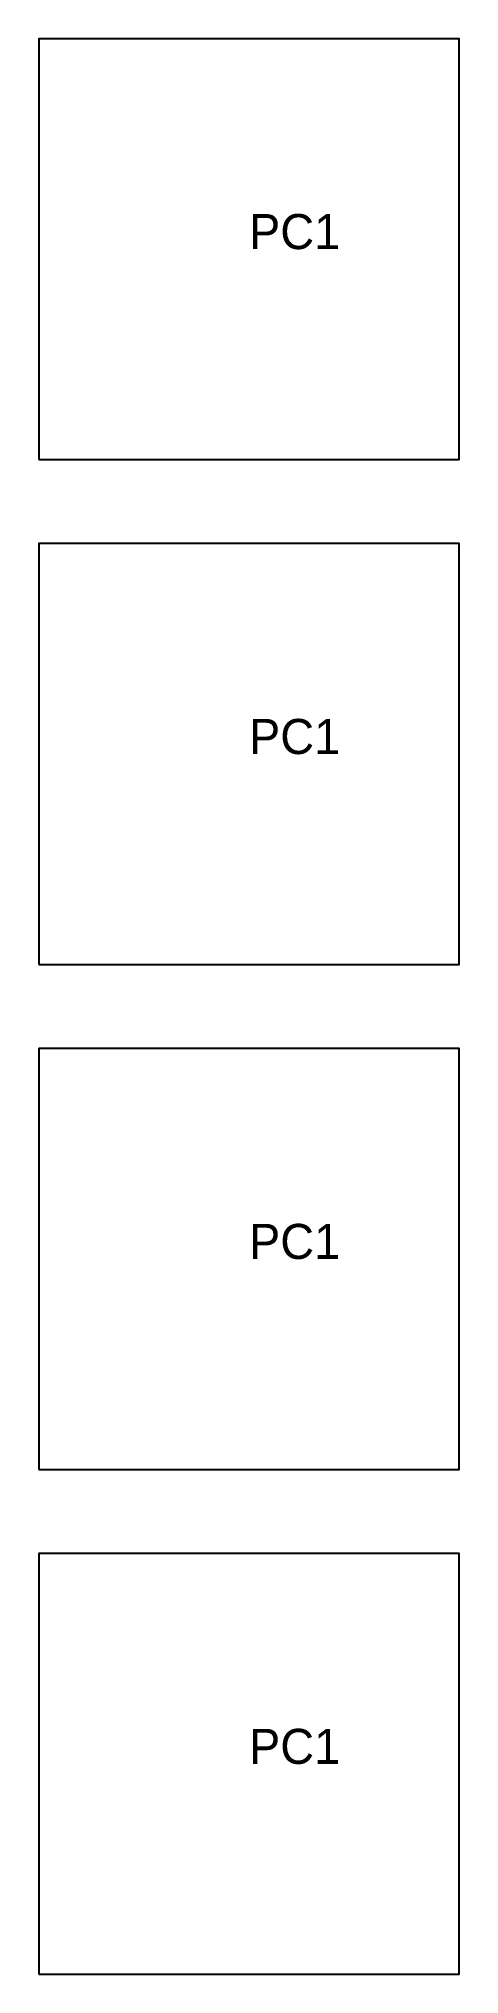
# Model space of a CAD drawing. Header units: millimetres. Extents: x 0 to 1200, y 0 to 800.
# Drawn here: x 8 to 38, y 8 to 146 of the extents above; entities that cross this region are included whole.
import ezdxf

# ---------------------------------------------------------------- set-up
doc = ezdxf.new("R2010")
doc.units = ezdxf.units.MM
doc.layers.add('CUT', color=7, linetype='CONTINUOUS')
doc.layers.add('NOTES', color=8, linetype='CONTINUOUS')

msp = doc.modelspace()

# ---------------------------------------------------------------- texts
at = {"layer": 'NOTES'}
for p in [(23, 131), (23, 95), (23, 59), (23, 23)]:
    msp.add_text('PC1', height=2.5, dxfattribs=at).set_placement(p)

# ---------------------------------------------------------------- linework, layer by layer
at = {"layer": 'CUT'}
for points in [[(8, 116), (38, 116), (38, 146), (8, 146)], [(8, 80), (38, 80), (38, 110), (8, 110)], [(8, 44), (38, 44), (38, 74), (8, 74)], [(8, 8), (38, 8), (38, 38), (8, 38)]]:
    msp.add_lwpolyline(points, close=True, dxfattribs=at)

msp.set_redraw_order([(e.dxf.handle, doc.entitydb.next_handle()) for e in msp.query("TEXT MTEXT ATTDEF DIMENSION ARC_DIMENSION")])  # texts and dimensions are drawn at this point

doc.saveas('drawing.dxf')
